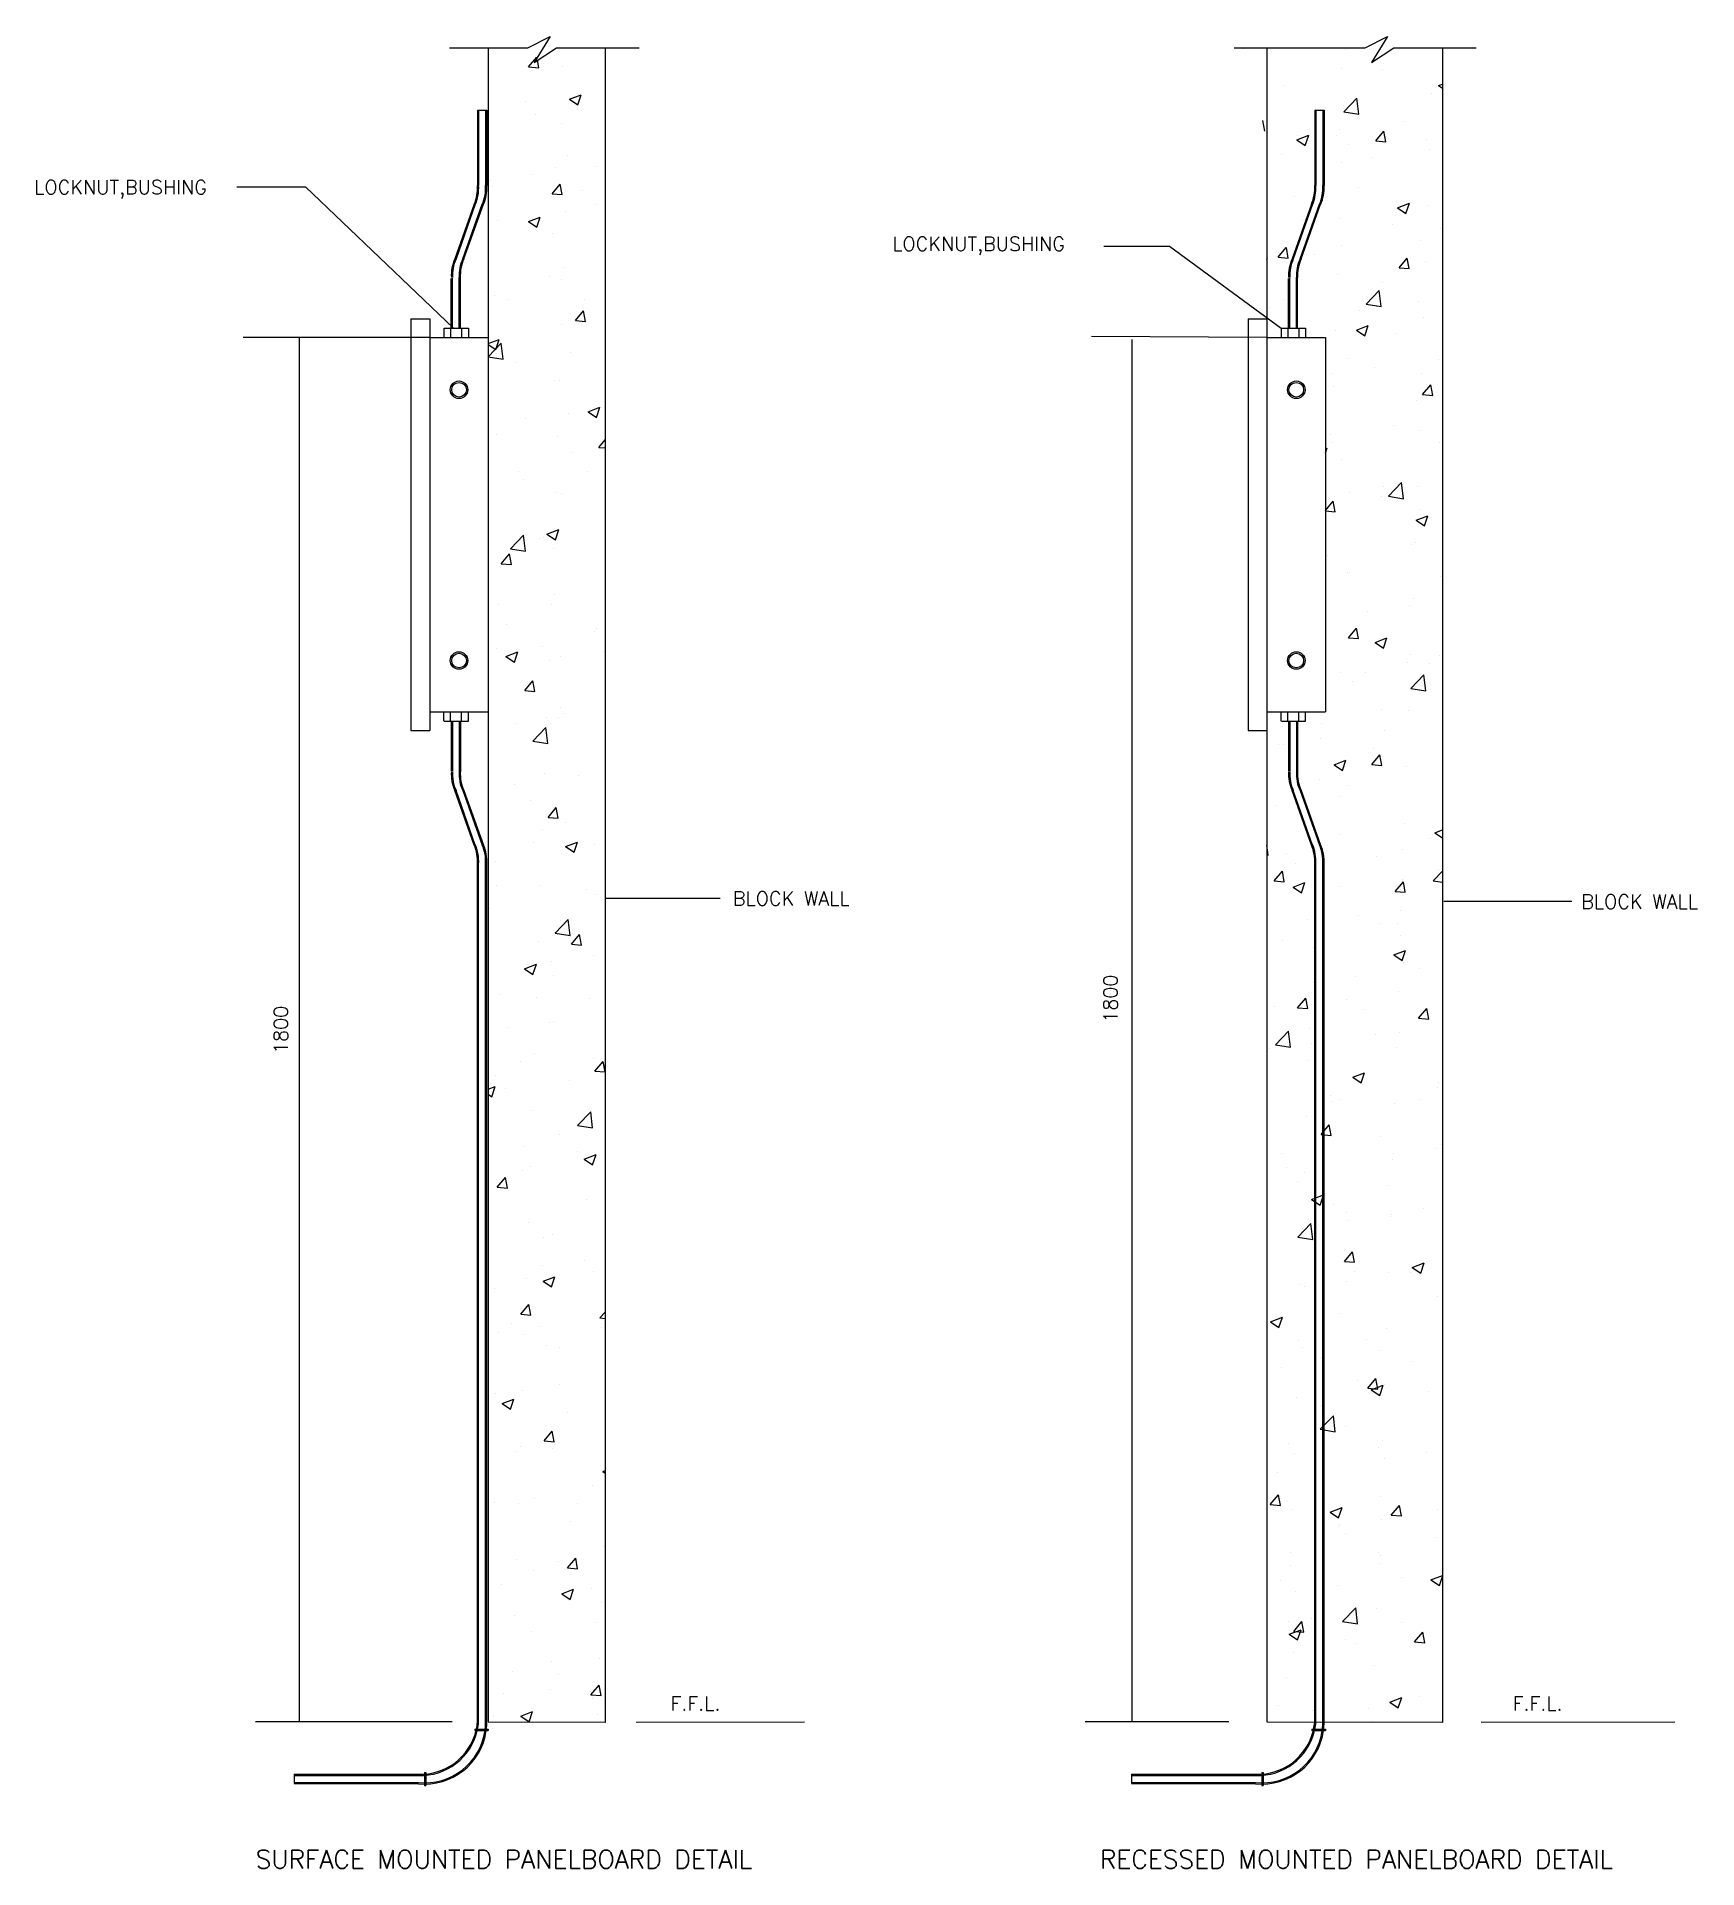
# Model space of a CAD drawing. Extents: x -198755 to -105822, y 74270 to 139116.
# Drawn here: x -144091 to -105822, y 96885 to 139116 of the extents above; entities that cross this region are included whole.
import ezdxf
from ezdxf.enums import TextEntityAlignment as Align

# ---------------------------------------------------------------- set-up
doc = ezdxf.new("R2010")
doc.units = 0
doc.header["$LTSCALE"] = 1000
doc.header["$MEASUREMENT"] = 0
doc.layers.add('LIGH', color=3, linetype='CONTINUOUS')
doc.styles.add('ROMANS', font='ROMANS.shx', dxfattribs={"height": 200})

msp = doc.modelspace()

# ---------------------------------------------------------------- texts
at = {"layer": 'LIGH', "color": 4, "linetype": 'Continuous', "style": 'ROMANS'}
for s, height, p in [('LOCKNUT,BUSHING', 323.48, (-144146, 135484)), ('LOCKNUT,BUSHING', 323.48, (-124374, 134181)), ('BLOCK WALL', 323.5, (-128047, 119083)), ('BLOCK WALL', 323.5, (-108497, 119011)), ('F.F.L.', 323.5, (-129484, 100524)), ('F.F.L.', 323.5, (-110079, 100524))]:
    msp.add_text(s, height=height, dxfattribs=at).set_placement(p)
for p in [(-119182, 116382), (-138300, 115662)]:
    msp.add_text('1800', height=323.5, rotation=90, dxfattribs=at).set_placement(p)
for s, p in [('SURFACE MOUNTED PANELBOARD DETAIL', (-133323, 97096)), ('RECESSED MOUNTED PANELBOARD DETAIL', (-113677, 97096))]:
    msp.add_text(s, height=422.4, dxfattribs=at).set_placement(p, align=Align.MIDDLE)

# ---------------------------------------------------------------- linework, layer by layer
at = {"layer": 'LIGH', "color": 4, "linetype": 'Continuous'}
for p, q in [((-132771, 138859), (-132255, 139116)), ((-132255, 139116), (-132628, 138523)), ((-113477, 138859), (-112961, 139116)), ((-112961, 139116), (-113334, 138523)), ((-134575, 138859), (-132771, 138859)), ((-133686, 138859), (-133686, 100260)), ((-132628, 138523), (-132111, 138859)), ((-132111, 138859), (-130209, 138859)), ((-130991, 138859), (-130991, 100250)), ((-116495, 138859), (-113477, 138859)), ((-115740, 138859), (-115740, 100264)), ((-113334, 138523), (-112817, 138859)), ((-112817, 138859), (-110915, 138859)), ((-111697, 138859), (-111697, 100250)), ((-133934, 137418), (-133934, 135683)), ((-133934, 137418), (-133718, 137418)), ((-133907, 137418), (-133907, 135683)), ((-133745, 137418), (-133745, 135683)), ((-133718, 137418), (-133718, 135683)), ((-114640, 137418), (-114640, 135683)), ((-114640, 137418), (-114424, 137418)), ((-114613, 137418), (-114613, 135683)), ((-114451, 137418), (-114451, 135683)), ((-114424, 137418), (-114424, 135683)), ((-139477, 135654), (-137896, 135654)), ((-137896, 135654), (-134486, 132396)), ((-134010, 135251), (-134453, 133992)), ((-133983, 135251), (-134427, 133992)), ((-134272, 133992), (-133823, 135251)), ((-134245, 133992), (-133797, 135251)), ((-114716, 135251), (-115159, 133992)), ((-114690, 135251), (-115133, 133992)), ((-114978, 133992), (-114530, 135251)), ((-114951, 133992), (-114503, 135251)), ((-119497, 134287), (-117987, 134287)), ((-117987, 134287), (-115411, 132396)), ((-134535, 132396), (-134535, 133542)), ((-134508, 132396), (-134508, 133546)), ((-134354, 132396), (-134354, 133562)), ((-134327, 132396), (-134327, 133562)), ((-115241, 132396), (-115241, 133542)), ((-115214, 132396), (-115214, 133546)), ((-115060, 132396), (-115060, 133562)), ((-115033, 132396), (-115033, 133562)), ((-135465, 132608), (-135034, 132608)), ((-135465, 132608), (-135465, 123119)), ((-135034, 132608), (-135034, 123119)), ((-116171, 132608), (-116171, 123119)), ((-116171, 132608), (-115740, 132608)), ((-115740, 132608), (-115740, 123119)), ((-115740, 132608), (-115740, 123982)), ((-115740, 132608), (-115740, 123119)), ((-134705, 132396), (-134705, 132177)), ((-134702, 132396), (-134142, 132396)), ((-134553, 132396), (-134553, 132177)), ((-134300, 132396), (-134300, 132177)), ((-134142, 132396), (-134142, 132177)), ((-115740, 132177), (-119784, 132201)), ((-115411, 132396), (-115411, 132177)), ((-115408, 132396), (-114848, 132396)), ((-115259, 132396), (-115259, 132177)), ((-115006, 132396), (-115006, 132177)), ((-114848, 132396), (-114848, 132177)), ((-135034, 132177), (-139333, 132177)), ((-138040, 132177), (-138040, 100260)), ((-135034, 132177), (-133686, 132177)), ((-118850, 132130), (-118850, 100263)), ((-115740, 132177), (-115740, 123551)), ((-115740, 132177), (-114392, 132177)), ((-114392, 132177), (-114392, 123551)), ((-135034, 123551), (-133686, 123551)), ((-134705, 123332), (-134705, 123551)), ((-134702, 123332), (-134142, 123332)), ((-134553, 123332), (-134553, 123551)), ((-134535, 123332), (-134535, 122185)), ((-134508, 123332), (-134508, 122182)), ((-134354, 123332), (-134354, 122166)), ((-134327, 123332), (-134327, 122166)), ((-134300, 123332), (-134300, 123551)), ((-134142, 123332), (-134142, 123551)), ((-115740, 123551), (-114392, 123551)), ((-115411, 123332), (-115411, 123551)), ((-115408, 123332), (-114848, 123332)), ((-115259, 123332), (-115259, 123551)), ((-115241, 123332), (-115241, 122185)), ((-115214, 123332), (-115214, 122182)), ((-115060, 123332), (-115060, 122166)), ((-115033, 123332), (-115033, 122166)), ((-115006, 123332), (-115006, 123551)), ((-114848, 123332), (-114848, 123551)), ((-135465, 123119), (-135034, 123119)), ((-116171, 123119), (-115740, 123119)), ((-134010, 120476), (-134453, 121736)), ((-133983, 120476), (-134427, 121736)), ((-134272, 121736), (-133823, 120476)), ((-134245, 121736), (-133797, 120476)), ((-114716, 120476), (-115159, 121736)), ((-114690, 120476), (-115133, 121736)), ((-114978, 121736), (-114530, 120476)), ((-114951, 121736), (-114503, 120476)), ((-133934, 100250), (-133934, 120045)), ((-133907, 100250), (-133907, 120045)), ((-133745, 100250), (-133745, 120045)), ((-133718, 100250), (-133718, 120045)), ((-114640, 100250), (-114640, 120045)), ((-114613, 100250), (-114613, 120045)), ((-114451, 100250), (-114451, 120045)), ((-114424, 100250), (-114424, 120045)), ((-130991, 119253), (-128337, 119253)), ((-111663, 119182), (-108716, 119182)), ((-134518, 100260), (-139046, 100260)), ((-133996, 100091), (-133686, 100091)), ((-133996, 100091), (-133996, 100064)), ((-133686, 100260), (-130991, 100252)), ((-133686, 100091), (-133686, 100064)), ((-130278, 100252), (-126396, 100263)), ((-116622, 100264), (-119928, 100263)), ((-115740, 100264), (-111697, 100252)), ((-114702, 100091), (-114392, 100091)), ((-114702, 100091), (-114702, 100064)), ((-114392, 100091), (-114392, 100064)), ((-110800, 100252), (-106344, 100263)), ((-133996, 100064), (-133686, 100064)), ((-114702, 100064), (-114392, 100064)), ((-138157, 99053), (-135295, 99053)), ((-138157, 99053), (-138157, 98838)), ((-138157, 99026), (-135295, 99026)), ((-138157, 98865), (-135295, 98865)), ((-138157, 98838), (-135295, 98838)), ((-135151, 99097), (-135151, 98794)), ((-135151, 99097), (-135124, 99097)), ((-135124, 99097), (-135124, 98794)), ((-118863, 99053), (-116001, 99053)), ((-118863, 99053), (-118863, 98838)), ((-118863, 99026), (-116001, 99026)), ((-118863, 98865), (-116001, 98865)), ((-118863, 98838), (-116001, 98838)), ((-115857, 99097), (-115857, 98794)), ((-115857, 99097), (-115830, 99097)), ((-115830, 99097), (-115830, 98794)), ((-135151, 98794), (-135124, 98794)), ((-115857, 98794), (-115830, 98794))]:
    msp.add_line(p, q, dxfattribs=at)
at = {"layer": 'LIGH', "color": 4}
for p, q in [((-132753, 138420), (-132565, 138643)), ((-132562, 138627), (-132565, 138643)), ((-132520, 138399), (-132552, 138572)), ((-116271, 138834), (-116271, 138834)), ((-113920, 138814), (-113920, 138814)), ((-113386, 138829), (-113386, 138829)), ((-132753, 138420), (-132520, 138399)), ((-131983, 138429), (-131983, 138429)), ((-114024, 138380), (-114024, 138380)), ((-113072, 138369), (-113072, 138369)), ((-113051, 138508), (-113051, 138508)), ((-131813, 137671), (-131541, 137776)), ((-131620, 137541), (-131541, 137775)), ((-115340, 137980), (-115340, 137980)), ((-113972, 137379), (-113669, 137695)), ((-113626, 137326), (-113669, 137695)), ((-111948, 137811), (-111948, 137811)), ((-111784, 137991), (-111697, 138024)), ((-111784, 137991), (-111697, 137932)), ((-132822, 137632), (-132822, 137632)), ((-132606, 137332), (-132606, 137332)), ((-131813, 137671), (-131620, 137541)), ((-131811, 137666), (-131811, 137666)), ((-131633, 137460), (-131633, 137460)), ((-113972, 137379), (-113626, 137326)), ((-113967, 137520), (-113967, 137520)), ((-132003, 137109), (-132003, 137109)), ((-115788, 136935), (-115833, 137179)), ((-115051, 136737), (-114778, 136841)), ((-115047, 136846), (-115047, 136846)), ((-114857, 136606), (-114778, 136841)), ((-114143, 136842), (-114143, 136842)), ((-114074, 136974), (-114074, 136974)), ((-113232, 136712), (-113044, 136935)), ((-112999, 136691), (-113044, 136935)), ((-112601, 137168), (-112601, 137168)), ((-115051, 136737), (-114857, 136606)), ((-113855, 136620), (-113855, 136620)), ((-113232, 136712), (-112999, 136691)), ((-112067, 136755), (-112067, 136755)), ((-111995, 136517), (-111995, 136517)), ((-132143, 136109), (-132143, 136109)), ((-131858, 136371), (-131858, 136371)), ((-131183, 136121), (-131183, 136121)), ((-115399, 136408), (-115399, 136408)), ((-114014, 136225), (-114014, 136225)), ((-113323, 136320), (-113323, 136320)), ((-133629, 135799), (-133629, 135799)), ((-133596, 135655), (-133596, 135655)), ((-132656, 135927), (-132656, 135927)), ((-132213, 135495), (-132026, 135718)), ((-131981, 135475), (-132026, 135718)), ((-131520, 135568), (-131520, 135568)), ((-113624, 135635), (-113624, 135635)), ((-132213, 135495), (-131981, 135475)), ((-131212, 135256), (-131212, 135256)), ((-115096, 135441), (-115096, 135441)), ((-112730, 135172), (-112458, 135276)), ((-112730, 135172), (-112537, 135041)), ((-112536, 135041), (-112458, 135276)), ((-112042, 135223), (-112042, 135223)), ((-133479, 134867), (-133479, 134867)), ((-132759, 134852), (-132487, 134956)), ((-132759, 134852), (-132566, 134721)), ((-132566, 134721), (-132487, 134956)), ((-131906, 135077), (-131906, 135077)), ((-114916, 134866), (-114916, 134866)), ((-114062, 134931), (-114062, 134931)), ((-112841, 134778), (-112841, 134778)), ((-133679, 134393), (-133679, 134393)), ((-132206, 134587), (-132206, 134587)), ((-114015, 134300), (-114015, 134300)), ((-112191, 134424), (-112191, 134424)), ((-111748, 134689), (-111748, 134689)), ((-115740, 134016), (-115724, 134022)), ((-115740, 133975), (-115724, 134022)), ((-115481, 134031), (-115294, 134254)), ((-115481, 134031), (-115249, 134011)), ((-115249, 134011), (-115293, 134254)), ((-114647, 134101), (-114647, 134101)), ((-112692, 133787), (-112505, 134011)), ((-112460, 133767), (-112505, 134010)), ((-112090, 133928), (-112090, 133928)), ((-132278, 133581), (-132278, 133581)), ((-131994, 133506), (-131994, 133506)), ((-131953, 133783), (-131953, 133783)), ((-114109, 133637), (-114109, 133637)), ((-112692, 133787), (-112460, 133767)), ((-133533, 133146), (-133533, 133146)), ((-133229, 133054), (-133229, 133054)), ((-131458, 133059), (-131458, 133059)), ((-115351, 133057), (-115351, 133057)), ((-113456, 132949), (-113154, 133264)), ((-113111, 132895), (-113154, 133264)), ((-113084, 133446), (-113084, 133446)), ((-131674, 132570), (-131486, 132794)), ((-131441, 132550), (-131486, 132794)), ((-115674, 132879), (-115674, 132879)), ((-113598, 132792), (-113598, 132792)), ((-113456, 132949), (-113111, 132895)), ((-113214, 132891), (-113214, 132891)), ((-112241, 133019), (-112241, 133019)), ((-112137, 132634), (-112137, 132634)), ((-132000, 132489), (-132000, 132489)), ((-131674, 132570), (-131441, 132550)), ((-115669, 132568), (-115669, 132568)), ((-114156, 132343), (-114156, 132343)), ((-113676, 132352), (-113404, 132457)), ((-113676, 132352), (-113483, 132222)), ((-113482, 132222), (-113404, 132457)), ((-112778, 132269), (-112778, 132269)), ((-133686, 132040), (-133433, 132137)), ((-133686, 131737), (-133385, 132051)), ((-133686, 132019), (-133512, 131902)), ((-133512, 131902), (-133433, 132137)), ((-133342, 131682), (-133385, 132051)), ((-131796, 131843), (-131796, 131843)), ((-133686, 131735), (-133342, 131682)), ((-133051, 131605), (-133051, 131605)), ((-114237, 131357), (-114237, 131357)), ((-113866, 131696), (-113866, 131696)), ((-113263, 131486), (-113263, 131486)), ((-111791, 131679), (-111791, 131679)), ((-132155, 131186), (-132155, 131186)), ((-132047, 131194), (-132047, 131194)), ((-114204, 131048), (-114204, 131048)), ((-112184, 131340), (-112184, 131340)), ((-112153, 130863), (-111965, 131086)), ((-111920, 130842), (-111965, 131086)), ((-131385, 130467), (-131112, 130571)), ((-131191, 130336), (-131112, 130571)), ((-114372, 130815), (-114372, 130815)), ((-112296, 130728), (-112296, 130728)), ((-112153, 130863), (-111920, 130842)), ((-132819, 130310), (-132819, 130310)), ((-131846, 130438), (-131846, 130438)), ((-131385, 130467), (-131191, 130336)), ((-131223, 130332), (-131223, 130332)), ((-112814, 130146), (-112814, 130146)), ((-133490, 129943), (-133490, 129943)), ((-132095, 129900), (-132095, 129900)), ((-131134, 129646), (-130991, 129817)), ((-114286, 129952), (-114286, 129952)), ((-114251, 129754), (-114251, 129754)), ((-112231, 130045), (-112231, 130045)), ((-111759, 129766), (-111759, 129766)), ((-131733, 129530), (-131733, 129530)), ((-131134, 129646), (-130991, 129633)), ((-114392, 129510), (-114350, 129637)), ((-114027, 129376), (-114027, 129376)), ((-132988, 129096), (-132988, 129096)), ((-132869, 128905), (-132869, 128905)), ((-131396, 129098), (-131396, 129098)), ((-112941, 128518), (-112638, 128833)), ((-112595, 128464), (-112638, 128833)), ((-132142, 128606), (-132142, 128606)), ((-132006, 128583), (-132006, 128583)), ((-114392, 128194), (-114215, 128405)), ((-114298, 128460), (-114298, 128460)), ((-114170, 128162), (-114215, 128405)), ((-113837, 128613), (-113837, 128613)), ((-113095, 128523), (-113095, 128523)), ((-113053, 128741), (-113053, 128741)), ((-112941, 128518), (-112595, 128464)), ((-112279, 128751), (-112279, 128751)), ((-114392, 128181), (-114170, 128162)), ((-114309, 128306), (-114309, 128306)), ((-112301, 127967), (-112029, 128072)), ((-112301, 127967), (-112108, 127837)), ((-112233, 128219), (-112233, 128219)), ((-112108, 127837), (-112029, 128072)), ((-133173, 127304), (-132870, 127620)), ((-132827, 127251), (-132870, 127620)), ((-132506, 127554), (-132506, 127554)), ((-132419, 127565), (-132419, 127565)), ((-132331, 127648), (-132058, 127752)), ((-132331, 127648), (-132137, 127517)), ((-132137, 127517), (-132058, 127752)), ((-133384, 126965), (-133196, 127189)), ((-133151, 126945), (-133196, 127189)), ((-133173, 127304), (-132827, 127251)), ((-132189, 127311), (-132189, 127311)), ((-114345, 127165), (-114345, 127165)), ((-112404, 127402), (-112404, 127402)), ((-112326, 127457), (-112326, 127457)), ((-133384, 126965), (-133151, 126945)), ((-113878, 126773), (-113878, 126773)), ((-113827, 126765), (-113827, 126765)), ((-111751, 126677), (-111751, 126677)), ((-133442, 126031), (-133442, 126031)), ((-132237, 126017), (-132237, 126017)), ((-132166, 126263), (-132166, 126263)), ((-114393, 125871), (-114393, 125871)), ((-113427, 125869), (-113427, 125869)), ((-112453, 125997), (-112453, 125997)), ((-112373, 126163), (-112373, 126163)), ((-133263, 125567), (-133263, 125567)), ((-131188, 125479), (-131188, 125479)), ((-113863, 125258), (-113675, 125481)), ((-113630, 125237), (-113675, 125481)), ((-133502, 125020), (-133502, 125020)), ((-132444, 125045), (-132444, 125045)), ((-131234, 125409), (-131234, 125409)), ((-113863, 125258), (-113630, 125237)), ((-113247, 125148), (-112975, 125252)), ((-113247, 125148), (-113054, 125018)), ((-113054, 125017), (-112975, 125252)), ((-133277, 124828), (-133004, 124933)), ((-133277, 124828), (-133083, 124698)), ((-133083, 124698), (-133004, 124933)), ((-132284, 124723), (-132284, 124723)), ((-132009, 124821), (-132009, 124821)), ((-131036, 124949), (-131036, 124949)), ((-112508, 124690), (-112508, 124690)), ((-112421, 124868), (-112421, 124868)), ((-112004, 124657), (-112004, 124657)), ((-111771, 124842), (-111771, 124842)), ((-132844, 124041), (-132657, 124264)), ((-132612, 124020), (-132657, 124264)), ((-114038, 124453), (-114038, 124453)), ((-113764, 124256), (-113764, 124256)), ((-113476, 124464), (-113476, 124464)), ((-112426, 124087), (-112123, 124402)), ((-112080, 124033), (-112123, 124402)), ((-132844, 124041), (-132612, 124021)), ((-112426, 124087), (-112080, 124033)), ((-132331, 123429), (-132331, 123429)), ((-132059, 123416), (-132059, 123416)), ((-132017, 123659), (-132017, 123659)), ((-131961, 123503), (-131961, 123503)), ((-113107, 123599), (-113107, 123599)), ((-112468, 123574), (-112468, 123574)), ((-133032, 123288), (-133032, 123288)), ((-132657, 122873), (-132354, 123189)), ((-132311, 122820), (-132354, 123189)), ((-115374, 123210), (-115374, 123210)), ((-114499, 122930), (-114499, 122930)), ((-114487, 123282), (-114487, 123282)), ((-113027, 123124), (-113027, 123124)), ((-132657, 122873), (-132311, 122820)), ((-115472, 122802), (-115472, 122802)), ((-115357, 122802), (-115357, 122802)), ((-113323, 122333), (-113136, 122556)), ((-113282, 122714), (-113282, 122714)), ((-113091, 122313), (-113136, 122556)), ((-132378, 122134), (-132378, 122134)), ((-131609, 122076), (-131609, 122076)), ((-114193, 122329), (-113921, 122433)), ((-114193, 122329), (-114000, 122198)), ((-114000, 122198), (-113921, 122433)), ((-113323, 122333), (-113091, 122313)), ((-112515, 122280), (-112515, 122280)), ((-133081, 121882), (-133081, 121882)), ((-114535, 121988), (-114535, 121988)), ((-113889, 121850), (-113889, 121850)), ((-132719, 121516), (-132719, 121516)), ((-132305, 121116), (-132117, 121340)), ((-132178, 121339), (-132178, 121339)), ((-132072, 121096), (-132117, 121340)), ((-115522, 121397), (-115522, 121397)), ((-114049, 121590), (-114049, 121590)), ((-132426, 120840), (-132426, 120840)), ((-132305, 121116), (-132072, 121096)), ((-131899, 120994), (-131899, 120994)), ((-112562, 120985), (-112562, 120985)), ((-111872, 120763), (-111697, 120831)), ((-132632, 120543), (-132632, 120543)), ((-131902, 120443), (-131630, 120548)), ((-131902, 120443), (-131708, 120313)), ((-131708, 120313), (-131630, 120548)), ((-131246, 120486), (-131246, 120486)), ((-115714, 120246), (-115740, 120472)), ((-114582, 120694), (-114582, 120694)), ((-114039, 120727), (-114039, 120727)), ((-112617, 120380), (-112617, 120380)), ((-111964, 120639), (-111964, 120639)), ((-111872, 120763), (-111697, 120645)), ((-133513, 120097), (-133513, 120097)), ((-115740, 120250), (-115714, 120246)), ((-115295, 120293), (-115295, 120293)), ((-115072, 120057), (-115072, 120057)), ((-113219, 120205), (-113219, 120205)), ((-133492, 119540), (-133492, 119540)), ((-132473, 119546), (-132473, 119546)), ((-115572, 119652), (-115385, 119876)), ((-115572, 119652), (-115340, 119632)), ((-115340, 119632), (-115385, 119876)), ((-115139, 119509), (-114867, 119614)), ((-114946, 119379), (-114867, 119614)), ((-114050, 119530), (-114050, 119530)), ((-112784, 119408), (-112596, 119632)), ((-112610, 119691), (-112610, 119691)), ((-112551, 119388), (-112596, 119632)), ((-111910, 119656), (-111697, 119878)), ((-111910, 119656), (-111697, 119623)), ((-111782, 119919), (-111782, 119919)), ((-131417, 119452), (-131417, 119452)), ((-131199, 119333), (-131199, 119333)), ((-115139, 119509), (-114946, 119379)), ((-114629, 119400), (-114629, 119400)), ((-112784, 119408), (-112551, 119388)), ((-133655, 119009), (-133655, 119009)), ((-132142, 118443), (-131839, 118758)), ((-132028, 118736), (-132028, 118736)), ((-131796, 118389), (-131839, 118758)), ((-114813, 118751), (-114813, 118751)), ((-113640, 118847), (-113640, 118847)), ((-113118, 118676), (-113118, 118676)), ((-112666, 118975), (-112666, 118975)), ((-132520, 118251), (-132520, 118251)), ((-132142, 118443), (-131796, 118389)), ((-131765, 118192), (-131578, 118415)), ((-131533, 118171), (-131578, 118415)), ((-115385, 118287), (-115385, 118287)), ((-112737, 118663), (-112737, 118663)), ((-112657, 118397), (-112657, 118397)), ((-131765, 118192), (-131533, 118172)), ((-131249, 117927), (-131249, 117927)), ((-114676, 118105), (-114676, 118105)), ((-112818, 117944), (-112546, 118048)), ((-112818, 117944), (-112625, 117813)), ((-112625, 117813), (-112546, 118048)), ((-132848, 117624), (-132576, 117728)), ((-132848, 117624), (-132654, 117494)), ((-132654, 117493), (-132576, 117728)), ((-132222, 117799), (-132222, 117799)), ((-132174, 117466), (-132174, 117466)), ((-113689, 117441), (-113689, 117441)), ((-112217, 117635), (-112217, 117635)), ((-133429, 117031), (-133429, 117031)), ((-114662, 117313), (-114662, 117313)), ((-112704, 117103), (-112704, 117103)), ((-132567, 116957), (-132567, 116957)), ((-131354, 116943), (-131354, 116943)), ((-115570, 116764), (-115570, 116764)), ((-115033, 116728), (-114845, 116951)), ((-115033, 116728), (-114800, 116708)), ((-114800, 116708), (-114845, 116951)), ((-114724, 116811), (-114724, 116811)), ((-113901, 116926), (-113901, 116926)), ((-113494, 116676), (-113494, 116676)), ((-112244, 116484), (-112057, 116707)), ((-112012, 116464), (-112057, 116707)), ((-133245, 116266), (-133245, 116266)), ((-132271, 116394), (-132271, 116394)), ((-132189, 116416), (-132189, 116416)), ((-115544, 115868), (-115241, 116184)), ((-115198, 115815), (-115241, 116184)), ((-114750, 116242), (-114750, 116242)), ((-112674, 116154), (-112674, 116154)), ((-112244, 116484), (-112012, 116464)), ((-115685, 115780), (-115685, 115780)), ((-115544, 115868), (-115198, 115815)), ((-114712, 115908), (-114712, 115908)), ((-113239, 116102), (-113239, 116102)), ((-112752, 115808), (-112752, 115808)), ((-132947, 115489), (-132947, 115489)), ((-132615, 115663), (-132615, 115663)), ((-131257, 115562), (-131257, 115562)), ((-131226, 115267), (-131038, 115491)), ((-130993, 115247), (-131038, 115491)), ((-114771, 115517), (-114771, 115517)), ((-133686, 114846), (-133522, 114909)), ((-133600, 114674), (-133522, 114909)), ((-133525, 115173), (-133525, 115173)), ((-131822, 115054), (-131822, 115054)), ((-131226, 115267), (-130993, 115247)), ((-113764, 115124), (-113492, 115229)), ((-113764, 115124), (-113571, 114994)), ((-113571, 114994), (-113492, 115229)), ((-111807, 114892), (-111807, 114892)), ((-111794, 114996), (-111794, 114996)), ((-133686, 114732), (-133600, 114674)), ((-133294, 114860), (-133294, 114860)), ((-114268, 114700), (-114268, 114700)), ((-114262, 114568), (-114262, 114568)), ((-114061, 114606), (-114061, 114606)), ((-112799, 114514), (-112799, 114514)), ((-112192, 114612), (-112192, 114612)), ((-132662, 114369), (-132662, 114369)), ((-131626, 114012), (-131323, 114327)), ((-131281, 113958), (-131323, 114327)), ((-115735, 114374), (-115735, 114374)), ((-114818, 114222), (-114818, 114222)), ((-114493, 113803), (-114306, 114027)), ((-114261, 113783), (-114306, 114027)), ((-132040, 113813), (-132040, 113813)), ((-131626, 114012), (-131281, 113958)), ((-114493, 113803), (-114261, 113783)), ((-113129, 113753), (-113129, 113753)), ((-132845, 113521), (-132845, 113521)), ((-131629, 113415), (-131629, 113415)), ((-131473, 113239), (-131201, 113344)), ((-131473, 113239), (-131280, 113109)), ((-131280, 113109), (-131201, 113344)), ((-115397, 113364), (-115397, 113364)), ((-112846, 113220), (-112846, 113220)), ((-112830, 113358), (-112830, 113358)), ((-111856, 113486), (-111856, 113486)), ((-111705, 113559), (-111697, 113569)), ((-111705, 113559), (-111697, 113559)), ((-133475, 112587), (-133287, 112810)), ((-133242, 112566), (-133287, 112810)), ((-132885, 112980), (-132885, 112980)), ((-132709, 113074), (-132709, 113074)), ((-115285, 113035), (-115285, 113035)), ((-114865, 112928), (-114865, 112928)), ((-133475, 112587), (-133242, 112566)), ((-115025, 112713), (-115025, 112713)), ((-114710, 112305), (-114438, 112410)), ((-114517, 112175), (-114438, 112409)), ((-112949, 112626), (-112949, 112626)), ((-131412, 112311), (-131412, 112311)), ((-114710, 112305), (-114517, 112175)), ((-114205, 112191), (-114205, 112191)), ((-113912, 112003), (-113912, 112003)), ((-112893, 111925), (-112893, 111925)), ((-112879, 111953), (-112879, 111953)), ((-112130, 112103), (-112130, 112103)), ((-132757, 111780), (-132757, 111780)), ((-132200, 111493), (-132200, 111493)), ((-115029, 111437), (-114726, 111753)), ((-114913, 111634), (-114913, 111634)), ((-114683, 111384), (-114726, 111753)), ((-113852, 111825), (-113852, 111825)), ((-132402, 111439), (-132402, 111439)), ((-115029, 111437), (-114683, 111384)), ((-113954, 110879), (-113766, 111102)), ((-113722, 110858), (-113766, 111102)), ((-132435, 110777), (-132435, 110777)), ((-131461, 110905), (-131461, 110905)), ((-113954, 110879), (-113722, 110859)), ((-113723, 110649), (-113723, 110649)), ((-112390, 110740), (-112117, 110844)), ((-112390, 110740), (-112196, 110609)), ((-112196, 110609), (-112117, 110844)), ((-133536, 110250), (-133536, 110250)), ((-132804, 110486), (-132804, 110486)), ((-132419, 110420), (-132147, 110524)), ((-132419, 110420), (-132226, 110289)), ((-132226, 110289), (-132147, 110524)), ((-131269, 110639), (-131269, 110639)), ((-114960, 110340), (-114960, 110340)), ((-114875, 110291), (-114875, 110291)), ((-113902, 110419), (-113902, 110419)), ((-112941, 110631), (-112941, 110631)), ((-112429, 110613), (-112429, 110613)), ((-132935, 109662), (-132748, 109886)), ((-132703, 109642), (-132748, 109886)), ((-111805, 110072), (-111805, 110072)), ((-133159, 109452), (-133159, 109452)), ((-132935, 109662), (-132703, 109642)), ((-131111, 109581), (-130991, 109706)), ((-131111, 109581), (-130991, 109562)), ((-131012, 109566), (-131012, 109566)), ((-115656, 109486), (-115384, 109590)), ((-115656, 109486), (-115463, 109355)), ((-115463, 109355), (-115384, 109590)), ((-114073, 109683), (-114073, 109683)), ((-133458, 109244), (-133458, 109244)), ((-132851, 109191), (-132851, 109191)), ((-132484, 109372), (-132484, 109372)), ((-131084, 109364), (-131084, 109364)), ((-115007, 109045), (-115007, 109045)), ((-113452, 109080), (-113452, 109080)), ((-112988, 109337), (-112988, 109337)), ((-132340, 108930), (-132340, 108930)), ((-132051, 108889), (-132051, 108889)), ((-114925, 108886), (-114925, 108886)), ((-114480, 108663), (-114480, 108663)), ((-113141, 108829), (-113141, 108829)), ((-112404, 108575), (-112404, 108575)), ((-115736, 108228), (-115736, 108228)), ((-115408, 108440), (-115408, 108440)), ((-113660, 108140), (-113660, 108140)), ((-113414, 107954), (-113227, 108178)), ((-113182, 107934), (-113227, 108178)), ((-133507, 107838), (-133507, 107838)), ((-133365, 107600), (-133093, 107705)), ((-133172, 107470), (-133093, 107705)), ((-132898, 107897), (-132898, 107897)), ((-132034, 108032), (-132034, 108032)), ((-115055, 107751), (-115055, 107751)), ((-113414, 107954), (-113182, 107934)), ((-113336, 107920), (-113063, 108025)), ((-113336, 107920), (-113142, 107790)), ((-113142, 107790), (-113063, 108025)), ((-113035, 108042), (-113035, 108042)), ((-112019, 107870), (-112019, 107870)), ((-133365, 107600), (-133172, 107470)), ((-131858, 107388), (-131858, 107388)), ((-114513, 107007), (-114210, 107322)), ((-114475, 107546), (-114475, 107546)), ((-114167, 106953), (-114210, 107322)), ((-132396, 106738), (-132209, 106961)), ((-132164, 106717), (-132209, 106961)), ((-114513, 107007), (-114167, 106953)), ((-113923, 107080), (-113923, 107080)), ((-133057, 106499), (-133057, 106499)), ((-132946, 106603), (-132946, 106603)), ((-132396, 106738), (-132164, 106717)), ((-132212, 106569), (-132212, 106569)), ((-115253, 106686), (-115253, 106686)), ((-115102, 106457), (-115102, 106457)), ((-113178, 106599), (-113178, 106599)), ((-113082, 106748), (-113082, 106748)), ((-112069, 106464), (-112069, 106464)), ((-131044, 106035), (-130991, 106056)), ((-131044, 106035), (-130991, 105999)), ((-115498, 106013), (-115498, 106013)), ((-113042, 106336), (-113042, 106336)), ((-131280, 105716), (-131280, 105716)), ((-133548, 105327), (-133548, 105327)), ((-132993, 105308), (-132993, 105308)), ((-132615, 105401), (-132615, 105401)), ((-131625, 105288), (-131625, 105288)), ((-115664, 105274), (-115476, 105497)), ((-115664, 105274), (-115431, 105254)), ((-115431, 105253), (-115476, 105497)), ((-115149, 105162), (-115149, 105162)), ((-114282, 105101), (-114009, 105205)), ((-114088, 104970), (-114009, 105205)), ((-113130, 105454), (-113130, 105454)), ((-112875, 105030), (-112688, 105253)), ((-112643, 105009), (-112688, 105253)), ((-131795, 104879), (-131795, 104879)), ((-114282, 105101), (-114088, 104970)), ((-114084, 104760), (-114084, 104760)), ((-114065, 104803), (-114065, 104803)), ((-113092, 104931), (-113092, 104931)), ((-112875, 105030), (-112643, 105010)), ((-111817, 105149), (-111817, 105149)), ((-113935, 104612), (-113935, 104612)), ((-111860, 104524), (-111860, 104524)), ((-133040, 104014), (-133040, 104014)), ((-132063, 103966), (-132063, 103966)), ((-131856, 103813), (-131669, 104037)), ((-131624, 103793), (-131669, 104037)), ((-131021, 104306), (-131021, 104306)), ((-115191, 104177), (-115191, 104177)), ((-113177, 104160), (-113177, 104160)), ((-113152, 103906), (-113152, 103906)), ((-113115, 104090), (-113115, 104090)), ((-132647, 103755), (-132647, 103755)), ((-131856, 103813), (-131624, 103793)), ((-131674, 103883), (-131674, 103883)), ((-115420, 103517), (-115420, 103517)), ((-115196, 103868), (-115196, 103868)), ((-112642, 103591), (-112642, 103591)), ((-111961, 103536), (-111697, 103637)), ((-111961, 103536), (-111767, 103405)), ((-111767, 103405), (-111697, 103616)), ((-133388, 103425), (-133388, 103425)), ((-131990, 103216), (-131718, 103320)), ((-131990, 103216), (-131797, 103085)), ((-131797, 103085), (-131718, 103320)), ((-131313, 103337), (-131313, 103337)), ((-115088, 103269), (-115088, 103269)), ((-114115, 103397), (-114115, 103397)), ((-133088, 102720), (-133088, 102720)), ((-131068, 103011), (-131068, 103011)), ((-114709, 102636), (-114709, 102636)), ((-113998, 102576), (-113695, 102891)), ((-113652, 102522), (-113695, 102891)), ((-113224, 102865), (-113224, 102865)), ((-133670, 102222), (-133670, 102222)), ((-132697, 102350), (-132697, 102350)), ((-131224, 102544), (-131224, 102544)), ((-115244, 102574), (-115244, 102574)), ((-115228, 102282), (-114955, 102386)), ((-115228, 102282), (-115034, 102151)), ((-115124, 102349), (-114937, 102573)), ((-115124, 102349), (-114892, 102329)), ((-115034, 102151), (-114955, 102386)), ((-114892, 102329), (-114937, 102573)), ((-113998, 102576), (-113652, 102522)), ((-112633, 102548), (-112633, 102548)), ((-112336, 102105), (-112148, 102329)), ((-112103, 102085), (-112148, 102329)), ((-115137, 101864), (-115137, 101864)), ((-113935, 102156), (-113935, 102156)), ((-113665, 102058), (-113665, 102058)), ((-112336, 102105), (-112103, 102085)), ((-133135, 101426), (-133135, 101426)), ((-132223, 101646), (-132223, 101646)), ((-131115, 101717), (-131115, 101717)), ((-113272, 101571), (-113272, 101571)), ((-132247, 101010), (-132247, 101010)), ((-132070, 101350), (-132070, 101350)), ((-131317, 100889), (-131130, 101112)), ((-131085, 100868), (-131130, 101112)), ((-115291, 101280), (-115291, 101280)), ((-133326, 100916), (-133326, 100916)), ((-131317, 100889), (-131085, 100868)), ((-131292, 100792), (-131292, 100792)), ((-131250, 100828), (-131250, 100828)), ((-115466, 100649), (-115466, 100649)), ((-114688, 100524), (-114688, 100524)), ((-113390, 100561), (-113390, 100561)), ((-112907, 100716), (-112635, 100821)), ((-112907, 100716), (-112714, 100586)), ((-112714, 100586), (-112635, 100821)), ((-112232, 100847), (-112232, 100847)), ((-133559, 100403), (-133559, 100403)), ((-132936, 100396), (-132664, 100501)), ((-132936, 100396), (-132743, 100266)), ((-132743, 100266), (-132664, 100501)), ((-131163, 100423), (-131163, 100423)), ((-113319, 100277), (-113319, 100277))]:
    msp.add_line(p, q, dxfattribs=at)
at = {"layer": 'LIGH', "color": 4, "linetype": 'Continuous'}
for centre, radius in [((-134357, 130975), 202), ((-134357, 130975), 169), ((-115063, 130975), 202), ((-115063, 130975), 169), ((-134357, 124732), 202), ((-134357, 124732), 169), ((-115063, 124732), 202), ((-115063, 124732), 169)]:
    msp.add_circle(centre, radius, dxfattribs=at)
for centre, radius, start, end in [((-134894, 135629), 962, 336.872, 3.1922), ((-134894, 135629), 989, 336.872, 3.1922), ((-134706, 135629), 962, 336.872, 3.1922), ((-134679, 135629), 962, 336.872, 3.1922), ((-115600, 135629), 962, 336.872, 3.1922), ((-115600, 135629), 989, 336.872, 3.1922), ((-115412, 135629), 962, 336.872, 3.1922), ((-115385, 135629), 962, 336.872, 3.1922), ((-133634, 133612), 902, 155.0975, 183.2113), ((-133608, 133612), 902, 155.0975, 183.2113), ((-133454, 133612), 902, 155.0975, 183.2113), ((-133427, 133612), 902, 155.0975, 183.2113), ((-114340, 133612), 902, 155.0975, 183.2113), ((-114314, 133612), 902, 155.0975, 183.2113), ((-114160, 133612), 902, 155.0975, 183.2113), ((-114133, 133612), 902, 155.0975, 183.2113), ((-133634, 122116), 902, 176.7887, 204.9025), ((-133608, 122116), 902, 176.7887, 204.9025), ((-133454, 122116), 902, 176.7887, 204.9025), ((-133427, 122116), 902, 176.7887, 204.9025), ((-114340, 122116), 902, 176.7887, 204.9025), ((-114314, 122116), 902, 176.7887, 204.9025), ((-114160, 122116), 902, 176.7887, 204.9025), ((-114133, 122116), 902, 176.7887, 204.9025), ((-134894, 120099), 962, 356.8078, 23.128), ((-134894, 120099), 989, 356.8078, 23.128), ((-134706, 120099), 962, 356.8078, 23.128), ((-134679, 120099), 962, 356.8078, 23.128), ((-115600, 120099), 962, 356.8078, 23.128), ((-115600, 120099), 989, 356.8078, 23.128), ((-115412, 120099), 962, 356.8078, 23.128), ((-115385, 120099), 962, 356.8078, 23.128), ((-135246, 100370), 1318, 347.766, 354.7761), ((-135246, 100370), 1345, 348.015, 354.7761), ((-135145, 100256), 1400, 353.2111, 359.7455), ((-135145, 100256), 1427, 353.34, 359.7455), ((-115952, 100370), 1318, 347.766, 354.7761), ((-115952, 100370), 1345, 348.015, 354.7761), ((-115851, 100256), 1400, 353.2111, 359.7455), ((-115851, 100256), 1427, 353.34, 359.7455), ((-135246, 100370), 1318, 267.8772, 346.5639), ((-135246, 100370), 1345, 267.9198, 346.8382), ((-135145, 100256), 1400, 263.8503, 352.0986), ((-135145, 100256), 1427, 263.9669, 352.2488), ((-115952, 100370), 1318, 267.8772, 346.5639), ((-115952, 100370), 1345, 267.9198, 346.8382), ((-115851, 100256), 1400, 263.8503, 352.0986), ((-115851, 100256), 1427, 263.9669, 352.2488)]:
    msp.add_arc(centre, radius, start, end, dxfattribs=at)

msp.set_redraw_order([(e.dxf.handle, doc.entitydb.next_handle()) for e in msp.query("TEXT MTEXT ATTDEF DIMENSION ARC_DIMENSION")])  # texts and dimensions are drawn at this point

doc.saveas('drawing.dxf')
